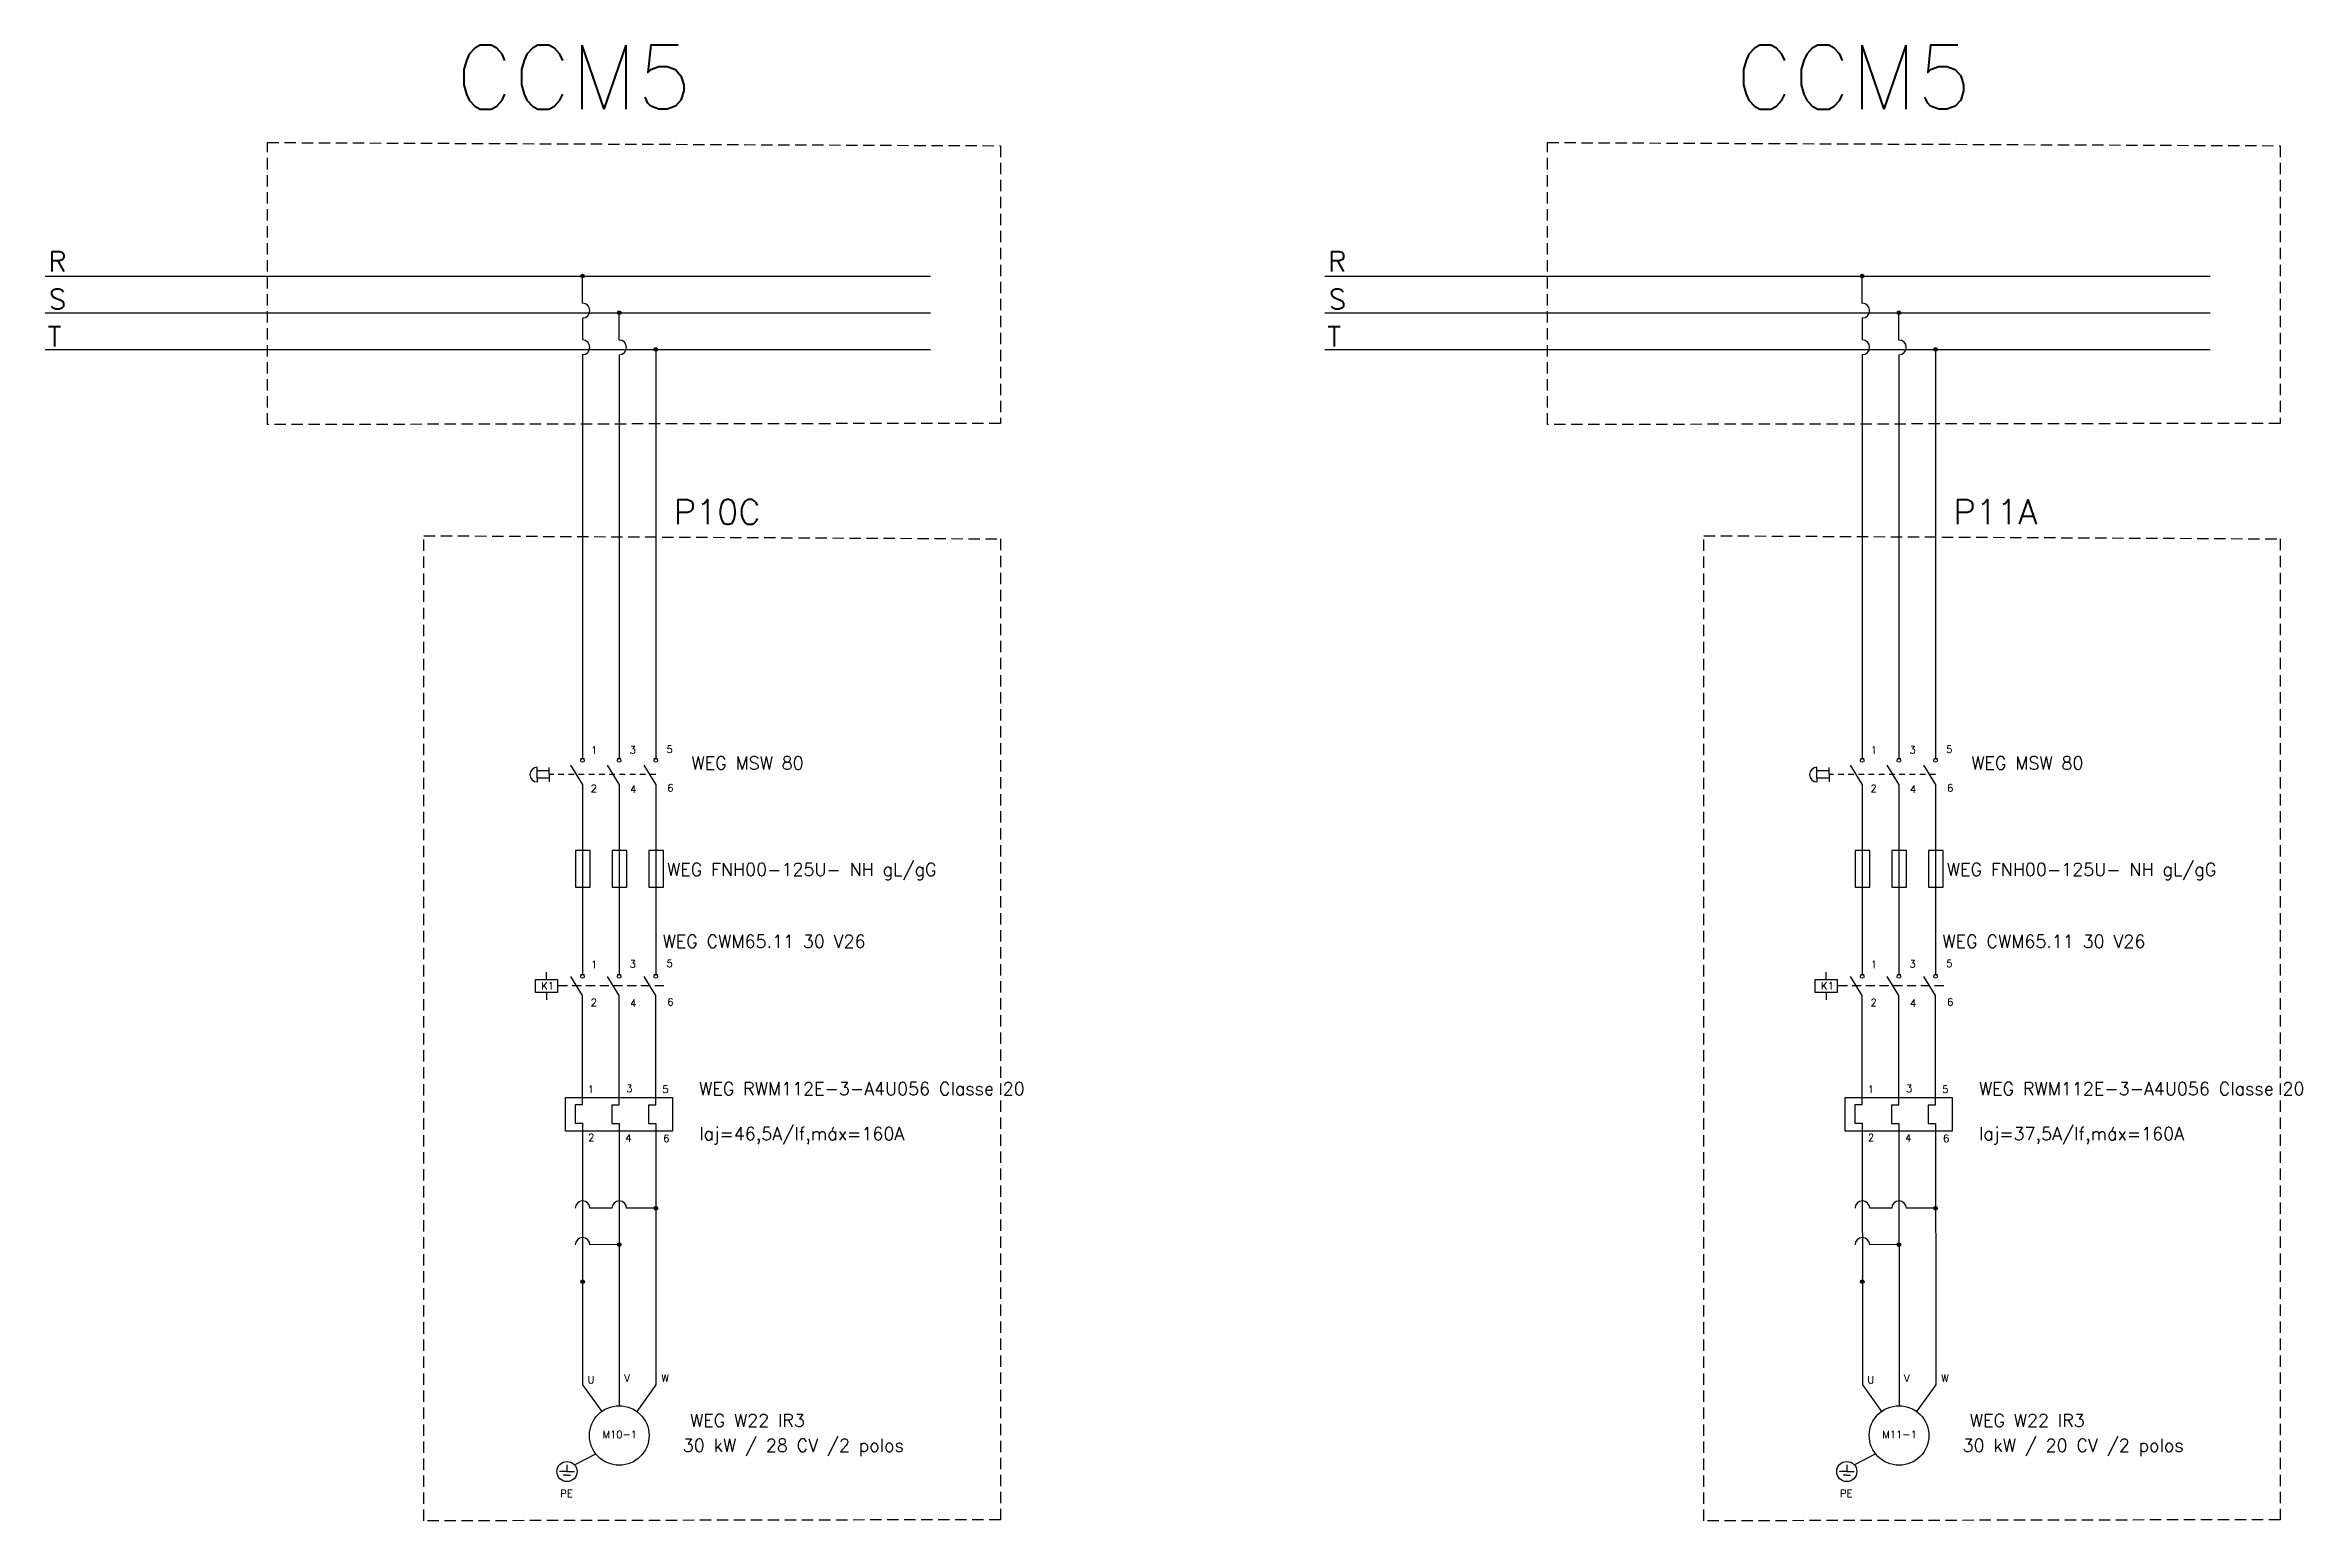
# Model space of a CAD drawing. Extents: x -646 to 641, y -139 to 322.
# Drawn here: x -226.67 to -176.92, y -34.78 to -2.26 of the extents above; entities that cross this region are included whole.
import ezdxf

# ---------------------------------------------------------------- set-up
doc = ezdxf.new("R2010")
doc.units = 0
doc.header["$MEASUREMENT"] = 0
doc.linetypes.add('DASHED2', pattern=[0.375, 0.25, -0.125])
doc.linetypes.add('HIDDEN', pattern=[0.375, 0.25, -0.125])
doc.layers.add('_COTAS', color=4, linetype='Continuous')
doc.layers.add('ELET_TRIFILAR_TEXTO', color=4, linetype='Continuous')
doc.layers.add('ELET_TRIFILAR_DESENHO', color=5, linetype='Continuous', plot=False)
doc.styles.add('ROMANS', font='romans')

msp = doc.modelspace()

# ---------------------------------------------------------------- texts
at = {"layer": 'ELET_TRIFILAR_TEXTO', "style": 'ROMANS'}
for s, height, p in [('CCM5', 1.4139, (-217.631, -3.672)), ('CCM5', 1.4139, (-189.431, -3.672)), ('P10C', 0.5457, (-212.823, -12.818)), ('P11A', 0.5457, (-184.623, -12.818)), ('WEG MSW 80', 0.2828, (-212.43, -18.218)), ('WEG MSW 80', 0.2828, (-184.23, -18.218)), ('WEG FNH00-125U- NH gL/gG', 0.28277, (-212.968, -20.566)), ('WEG FNH00-125U- NH gL/gG', 0.28277, (-184.768, -20.566)), ('WEG CWM65.11 30 V26', 0.28277, (-213.066, -22.151)), ('WEG CWM65.11 30 V26', 0.28277, (-184.866, -22.151)), ('Iaj=46,5A/If,máx=160A', 0.28277, (-212.261, -26.39)), ('Iaj=37,5A/If,máx=160A', 0.28277, (-184.061, -26.39)), ('WEG W22 IR3', 0.28277, (-212.462, -32.71)), ('WEG W22 IR3', 0.28277, (-184.262, -32.71)), ('30 kW / 28 CV /2 polos', 0.28277, (-212.621, -33.257)), ('30 kW / 20 CV /2 polos', 0.28277, (-184.421, -33.257))]:
    msp.add_text(s, height=height, dxfattribs=at).set_placement(p)
at = {"layer": 'ELET_TRIFILAR_TEXTO', "linetype": 'Continuous', "attachment_point": 1, "style": 'ROMANS'}
for s, width, heights, insert, char_height in [('R', 0.45782, [0.385], (-226.602, -6.803), 0.441), ('R', 0.45782, [0.385], (-198.402, -6.803), 0.441), ('S', 0.45782, [0.385], (-226.587, -7.638), 0.441), ('S', 0.45782, [0.385], (-198.387, -7.638), 0.441), ('T', 0.45782, [0.385], (-226.616, -8.455), 0.441), ('T', 0.45782, [0.385], (-198.416, -8.455), 0.441), ('K1', 0.45782, [0.385], (-215.741, -22.91), 0.1616), ('K1', 0.45782, [0.385], (-187.541, -22.91), 0.1616), ('U', 0.45782, [0.385], (-214.72, -31.588), 0.162), ('V', 0.45782, [0.385], (-213.912, -31.555), 0.162), ('W', 0.45782, [0.385], (-213.093, -31.555), 0.162), ('U', 0.45782, [0.385], (-186.52, -31.588), 0.162), ('V', 0.45782, [0.385], (-185.712, -31.555), 0.162), ('W', 0.45782, [0.385], (-184.893, -31.555), 0.162), ('M10-1', 0.51858, [0.563], (-214.391, -32.794), 0.1616), ('M11-1', 0.51858, [0.563], (-186.191, -32.794), 0.1616), ('PE', 0.45782, [0.385], (-215.322, -34.093), 0.1616), ('PE', 0.45782, [0.385], (-187.122, -34.093), 0.1616)]:
    msp.add_mtext_dynamic_manual_height_columns(s, width=width, gutter_width=2.793, heights=heights, dxfattribs=dict(at, insert=insert, char_height=char_height))
at = {"layer": 'ELET_TRIFILAR_TEXTO', "linetype": 'Continuous', "char_height": 0.28277, "width": 7.6, "attachment_point": 1, "style": 'ROMANS'}
for insert in [(-212.261, -25.115), (-184.061, -25.115)]:
    msp.add_mtext('WEG RWM112E-3-A4U056 Classe 20', dxfattribs=dict(at, insert=insert))

# ---------------------------------------------------------------- blocks, each defined once
blk = doc.blocks.new('Contator')
at = {"layer": 'ELET_TRIFILAR_DESENHO', "linetype": 'Continuous'}
for p, q in [((150.054, 111.998), (150.054, 112.198)), ((151.04, 111.562), (150.721, 112.083)), ((150.99, 112.133), (151.091, 112.133)), ((152.04, 111.562), (151.721, 112.083)), ((151.99, 112.133), (152.091, 112.133)), ((153.04, 111.562), (152.721, 112.083)), ((152.99, 112.133), (153.091, 112.133)), ((150.054, 111.646), (150.054, 111.446))]:
    blk.add_line(p, q, dxfattribs=at)
at = {"layer": 'ELET_TRIFILAR_DESENHO', "linetype": 'DASHED2'}
blk.add_line((153.26, 111.822), (150.354, 111.822), dxfattribs=at)
at = {"layer": 'ELET_TRIFILAR_DESENHO', "linetype": 'Continuous'}
blk.add_lwpolyline([(149.754, 111.998), (150.354, 111.998), (150.354, 111.646), (149.754, 111.646)], close=True, dxfattribs=at)
for centre in [(151.04, 112.083), (152.04, 112.083), (153.04, 112.083)]:
    blk.add_circle(centre, 0.05, dxfattribs=at)
blk = doc.blocks.new('Rele Termico')
at = {"layer": 'ELET_TRIFILAR_DESENHO', "linetype": 'Continuous'}
for p, q in [((151.04, 108.823), (150.84, 108.823)), ((150.84, 108.823), (150.84, 108.323)), ((152.04, 108.811), (151.84, 108.811)), ((151.84, 108.811), (151.84, 108.311)), ((153.04, 108.811), (152.84, 108.811)), ((152.84, 108.811), (152.84, 108.311)), ((150.84, 108.323), (151.04, 108.323)), ((151.84, 108.311), (152.04, 108.311)), ((152.84, 108.311), (153.04, 108.311))]:
    blk.add_line(p, q, dxfattribs=at)
blk.add_lwpolyline([(150.573, 109.022), (153.495, 109.022), (153.495, 108.102), (150.573, 108.102)], close=True, dxfattribs=at)
blk = doc.blocks.new('Nome - Contatos')
at = {"layer": 'ELET_TRIFILAR_TEXTO', "linetype": 'Continuous', "char_height": 0.2, "attachment_point": 1, "style": 'ROMANS'}
for s, insert in [('1', (142.46, 124.177)), ('3', (143.513, 124.19)), ('5', (144.518, 124.204)), ('2', (142.451, 123.136)), ('4', (143.528, 123.114)), ('6', (144.54, 123.15))]:
    blk.add_mtext_dynamic_manual_height_columns(s, width=0.31166, gutter_width=1.901, heights=[0.262], dxfattribs=dict(at, insert=insert))
blk = doc.blocks.new('Nome - Termico')
at = {"layer": 'ELET_TRIFILAR_TEXTO', "linetype": 'Continuous', "char_height": 0.2, "attachment_point": 1, "style": 'ROMANS'}
for s, insert in [('1', (149.774, 110.74)), ('3', (150.822, 110.762)), ('5', (151.809, 110.74)), ('2', (149.782, 109.425)), ('4', (150.799, 109.41)), ('6', (151.832, 109.402))]:
    blk.add_mtext_dynamic_manual_height_columns(s, width=0.31166, gutter_width=1.901, heights=[0.262], dxfattribs=dict(at, insert=insert))
blk = doc.blocks.new('Fusíveis')
at = {"layer": 'ELET_TRIFILAR_DESENHO', "linetype": 'Continuous'}
for p, q in [((143.684, 121.383), (143.484, 121.383)), ((143.484, 121.383), (143.484, 120.383)), ((143.884, 121.383), (143.684, 121.383)), ((143.884, 120.383), (143.884, 121.383)), ((144.684, 121.383), (144.484, 121.383)), ((144.484, 121.383), (144.484, 120.383)), ((144.884, 121.383), (144.684, 121.383)), ((144.884, 120.383), (144.884, 121.383)), ((145.684, 121.383), (145.484, 121.383)), ((145.484, 121.383), (145.484, 120.383)), ((145.884, 121.383), (145.684, 121.383)), ((145.884, 120.383), (145.884, 121.383)), ((143.484, 120.383), (143.884, 120.383)), ((144.484, 120.383), (144.884, 120.383)), ((145.484, 120.383), (145.884, 120.383))]:
    blk.add_line(p, q, dxfattribs=at)

# ---------------------------------------------------------------- hatches: boundary and pattern name
at = {"layer": 'ELET_TRIFILAR_DESENHO', "linetype": 'Continuous'}
h = msp.add_hatch(color=256, dxfattribs=at)
h.dxf.hatch_style = 1
h.paths.add_polyline_path([(-214.79, -7.346, 1), (-214.871, -7.346, 1)])
h = msp.add_hatch(color=256, dxfattribs=at)
h.dxf.hatch_style = 1
h.paths.add_polyline_path([(-186.59, -7.346, 1), (-186.671, -7.346, 1)])
h = msp.add_hatch(color=256, dxfattribs=at)
h.dxf.hatch_style = 1
h.paths.add_polyline_path([(-213.982, -8.154, 1), (-214.063, -8.154, 1)])
h = msp.add_hatch(color=256, dxfattribs=at)
h.dxf.hatch_style = 1
h.paths.add_polyline_path([(-185.782, -8.154, 1), (-185.863, -8.154, 1)])
h = msp.add_hatch(color=256, dxfattribs=at)
h.dxf.hatch_style = 1
h.paths.add_polyline_path([(-213.256, -8.965), (-213.175, -8.965, 1)])
h.paths.add_polyline_path([(-213.216, -8.965), (-213.216, -9.005, 0.414214), (-213.175, -8.965)])
h.paths.add_polyline_path([(-213.216, -9.005), (-213.216, -8.965), (-213.256, -8.965, 0.414214)])
h = msp.add_hatch(color=256, dxfattribs=at)
h.dxf.hatch_style = 1
h.paths.add_polyline_path([(-185.056, -8.965), (-184.975, -8.965, 1)])
h.paths.add_polyline_path([(-185.016, -8.965), (-185.016, -9.005, 0.414214), (-184.975, -8.965)])
h.paths.add_polyline_path([(-185.016, -9.005), (-185.016, -8.965), (-185.056, -8.965, 0.414214)])
h = msp.add_hatch(color=256, dxfattribs=at)
h.dxf.hatch_style = 1
h.paths.add_polyline_path([(-213.255, -27.89, -1), (-213.175, -27.89, -1)])
h = msp.add_hatch(color=256, dxfattribs=at)
h.dxf.hatch_style = 1
h.paths.add_polyline_path([(-185.055, -27.89, -1), (-184.975, -27.89, -1)])
h = msp.add_hatch(color=256, dxfattribs=at)
h.dxf.hatch_style = 1
h.paths.add_polyline_path([(-213.983, -28.692, 1), (-214.064, -28.692, 1)])
h = msp.add_hatch(color=256, dxfattribs=at)
h.dxf.hatch_style = 1
h.paths.add_polyline_path([(-185.783, -28.692, 1), (-185.864, -28.692, 1)])
h = msp.add_hatch(color=256, dxfattribs=at)
h.dxf.hatch_style = 1
h.paths.add_polyline_path([(-214.791, -29.509, 1), (-214.872, -29.509, 1)])
h = msp.add_hatch(color=256, dxfattribs=at)
h.dxf.hatch_style = 1
h.paths.add_polyline_path([(-186.591, -29.509, 1), (-186.672, -29.509, 1)])

# ---------------------------------------------------------------- linework, layer by layer
for p, q in [((-226.671, -7.346), (-219.262, -7.346)), ((-219.262, -7.346), (-207.166, -7.346)), ((-214.831, -7.948), (-214.831, -7.346)), ((-198.471, -7.346), (-191.062, -7.346)), ((-191.062, -7.346), (-178.966, -7.346)), ((-186.631, -7.948), (-186.631, -7.346)), ((-226.671, -8.154), (-219.826, -8.154)), ((-219.826, -8.154), (-207.166, -8.154)), ((-214.831, -8.271), (-214.831, -8.755)), ((-214.023, -8.758), (-214.024, -8.154)), ((-198.471, -8.154), (-191.626, -8.154)), ((-191.626, -8.154), (-178.966, -8.154)), ((-186.631, -8.271), (-186.631, -8.755)), ((-185.823, -8.758), (-185.824, -8.154)), ((-226.671, -8.962), (-219.262, -8.962)), ((-219.262, -8.962), (-207.166, -8.962)), ((-214.831, -9.079), (-214.831, -13.823)), ((-214.023, -9.081), (-214.023, -13.844)), ((-213.215, -8.962), (-213.215, -13.823)), ((-198.471, -8.962), (-191.062, -8.962)), ((-191.062, -8.962), (-178.966, -8.962)), ((-186.631, -9.079), (-186.631, -13.823)), ((-185.823, -9.081), (-185.823, -13.844)), ((-185.015, -8.962), (-185.015, -13.823)), ((-214.831, -13.823), (-214.831, -17.982)), ((-214.023, -13.844), (-214.023, -17.985)), ((-213.215, -13.823), (-213.215, -17.982)), ((-186.631, -13.823), (-186.631, -17.982)), ((-185.823, -13.844), (-185.823, -17.985)), ((-185.015, -13.823), (-185.015, -17.982)), ((-214.832, -18.546), (-215.089, -18.125)), ((-214.872, -17.982), (-214.79, -17.982)), ((-214.024, -18.546), (-214.282, -18.125)), ((-214.064, -17.982), (-213.983, -17.982)), ((-213.216, -18.546), (-213.474, -18.125)), ((-213.256, -17.982), (-213.175, -17.982)), ((-186.632, -18.546), (-186.889, -18.125)), ((-186.672, -17.982), (-186.59, -17.982)), ((-185.824, -18.546), (-186.082, -18.125)), ((-185.864, -17.982), (-185.783, -17.982)), ((-185.016, -18.546), (-185.274, -18.125)), ((-185.056, -17.982), (-184.975, -17.982)), ((-214.832, -18.546), (-214.832, -22.741)), ((-214.024, -18.546), (-214.024, -22.741)), ((-213.216, -18.546), (-213.216, -22.741)), ((-186.632, -18.546), (-186.632, -22.741)), ((-185.824, -18.546), (-185.824, -22.741)), ((-185.016, -18.546), (-185.016, -22.741)), ((-214.024, -25.614), (-214.024, -23.202)), ((-213.216, -25.614), (-213.216, -23.202)), ((-185.824, -25.614), (-185.824, -23.202)), ((-185.016, -25.614), (-185.016, -23.202)), ((-214.832, -26.013), (-214.829, -30.843)), ((-214.024, -26.023), (-214.021, -31.3)), ((-213.216, -26.023), (-213.213, -30.843)), ((-186.632, -26.013), (-186.629, -30.843)), ((-185.824, -26.023), (-185.821, -31.3)), ((-185.016, -26.023), (-185.013, -30.843)), ((-214.829, -30.843), (-214.829, -31.786)), ((-213.213, -30.843), (-213.213, -31.786)), ((-186.629, -30.843), (-186.629, -31.786)), ((-185.013, -30.843), (-185.013, -31.786)), ((-214.021, -31.3), (-214.021, -32.243)), ((-185.821, -31.3), (-185.821, -32.243)), ((-214.829, -31.786), (-214.406, -32.368)), ((-213.213, -31.786), (-213.636, -32.368)), ((-186.629, -31.786), (-186.206, -32.368)), ((-185.013, -31.786), (-185.436, -32.368)), ((-215.01, -33.543), (-214.539, -33.302)), ((-186.81, -33.543), (-186.339, -33.302)), ((-215.173, -33.694), (-215.335, -33.694)), ((-215.173, -33.77), (-215.254, -33.77)), ((-215.173, -33.549), (-215.173, -33.694)), ((-215.173, -33.694), (-215.01, -33.694)), ((-215.173, -33.77), (-215.092, -33.77)), ((-186.973, -33.694), (-187.135, -33.694)), ((-186.973, -33.77), (-187.054, -33.77)), ((-186.973, -33.549), (-186.973, -33.694)), ((-186.973, -33.694), (-186.81, -33.694)), ((-186.973, -33.77), (-186.892, -33.77))]:
    msp.add_line(p, q, dxfattribs=at)
at = {"layer": 'ELET_TRIFILAR_DESENHO', "color": 254, "linetype": 'Continuous', "true_color": 0xcecce6}
for p, q in [((-215.829, -18.254), (-215.829, -18.174)), ((-215.563, -18.254), (-215.829, -18.254)), ((-215.829, -18.416), (-215.829, -18.254)), ((-215.563, -18.335), (-215.563, -18.174)), ((-215.563, -18.335), (-215.563, -18.497)), ((-187.629, -18.254), (-187.629, -18.174)), ((-187.363, -18.254), (-187.629, -18.254)), ((-187.629, -18.416), (-187.629, -18.254)), ((-187.363, -18.335), (-187.363, -18.174)), ((-187.363, -18.335), (-187.363, -18.497)), ((-215.563, -18.416), (-215.829, -18.416)), ((-215.829, -18.416), (-215.829, -18.497)), ((-187.363, -18.416), (-187.629, -18.416)), ((-187.629, -18.416), (-187.629, -18.497))]:
    msp.add_line(p, q, dxfattribs=at)
at = {"layer": 'ELET_TRIFILAR_DESENHO', "color": 254, "linetype": 'DASHED2', "ltscale": 0.5, "true_color": 0xcecce6}
for p, q in [((-213.216, -18.335), (-215.563, -18.335)), ((-185.016, -18.335), (-187.363, -18.335))]:
    msp.add_line(p, q, dxfattribs=at)
at = {"layer": 'ELET_TRIFILAR_DESENHO', "linetype": 'HIDDEN'}
for points in [[(-221.769, -4.404), (-205.62, -4.475), (-205.62, -10.594), (-221.769, -10.62)], [(-193.569, -4.404), (-177.42, -4.475), (-177.42, -10.594), (-193.569, -10.62)], [(-218.325, -13.069), (-205.62, -13.139), (-205.62, -34.755), (-218.325, -34.78)], [(-190.125, -13.069), (-177.42, -13.139), (-177.42, -34.755), (-190.125, -34.78)]]:
    msp.add_lwpolyline(points, close=True, dxfattribs=at)
at = {"layer": 'ELET_TRIFILAR_DESENHO', "linetype": 'Continuous'}
for points in [[(-214.832, -25.609), (-214.832, -23.202)], [(-186.632, -25.609), (-186.632, -23.202)], [(-214.182, -27.89), (-214.667, -27.89)], [(-213.255, -27.89), (-213.859, -27.89)], [(-185.982, -27.89), (-186.467, -27.89)], [(-185.055, -27.89), (-185.659, -27.89)], [(-214.023, -28.692), (-214.667, -28.698)], [(-185.823, -28.692), (-186.467, -28.698)]]:
    msp.add_lwpolyline(points, dxfattribs=at)
for centre, radius in [((-214.831, -7.346), 0.0404), ((-186.631, -7.346), 0.0404), ((-214.023, -8.154), 0.0404), ((-185.823, -8.154), 0.0404), ((-213.216, -8.965), 0.0404), ((-185.016, -8.965), 0.0404), ((-214.832, -18.022), 0.0404), ((-214.024, -18.022), 0.0404), ((-213.216, -18.022), 0.0404), ((-186.632, -18.022), 0.0404), ((-185.824, -18.022), 0.0404), ((-185.016, -18.022), 0.0404), ((-213.215, -27.89), 0.0404), ((-185.015, -27.89), 0.0404), ((-214.023, -28.692), 0.0404), ((-185.823, -28.692), 0.0404), ((-214.831, -29.509), 0.0404), ((-186.631, -29.509), 0.0404), ((-214.021, -32.899), 0.656), ((-185.821, -32.899), 0.656), ((-215.173, -33.694), 0.222), ((-186.973, -33.694), 0.222)]:
    msp.add_circle(centre, radius, dxfattribs=at)
for centre, start, end in [((-214.831, -8.109), 270, 90), ((-186.631, -8.109), 270, 90), ((-214.831, -8.917), 270, 90), ((-214.023, -8.92), 270, 90), ((-186.631, -8.917), 270, 90), ((-185.823, -8.92), 270, 90), ((-214.829, -27.89), 0, 180), ((-214.021, -27.89), 0, 180), ((-186.629, -27.89), 0, 180), ((-185.821, -27.89), 0, 180), ((-214.829, -28.698), 0, 180), ((-186.629, -28.698), 0, 180)]:
    msp.add_arc(centre, 0.162, start, end, dxfattribs=at)
at = {"layer": 'ELET_TRIFILAR_DESENHO', "color": 254, "linetype": 'Continuous', "true_color": 0xcecce6}
for centre in [(-215.829, -18.335), (-187.629, -18.335)]:
    msp.add_arc(centre, 0.162, 90, 270, dxfattribs=at)

# ---------------------------------------------------------------- block references
at = {"layer": '_COTAS', "linetype": 'Continuous', "xscale": 0.8079180569963671, "yscale": 0.8079180569963671, "zscale": 0.8079180569963671}
for name, p in [('Nome - Contatos', (-329.739, -118.041)), ('Nome - Contatos', (-301.539, -118.041)), ('Nome - Contatos', (-329.739, -122.76)), ('Nome - Contatos', (-301.539, -122.76)), ('Nome - Termico', (-335.72, -114.658)), ('Nome - Termico', (-307.52, -114.658))]:
    msp.add_blockref(name, p, dxfattribs=at)
at = {"layer": 'ELET_TRIFILAR_DESENHO', "linetype": 'Continuous', "xscale": 0.8079180569963671, "yscale": 0.8079180569963671, "zscale": 0.8079180569963671}
for name, p in [('Fusíveis', (-330.911, -118.075)), ('Fusíveis', (-302.711, -118.075)), ('Contator', (-336.859, -113.335)), ('Contator', (-308.659, -113.335)), ('Rele Termico', (-336.859, -113.529)), ('Rele Termico', (-308.659, -113.529))]:
    msp.add_blockref(name, p, dxfattribs=at)

msp.set_redraw_order([(e.dxf.handle, doc.entitydb.next_handle()) for e in msp.query("TEXT MTEXT ATTDEF DIMENSION ARC_DIMENSION")])  # texts and dimensions are drawn at this point

doc.saveas('drawing.dxf')
